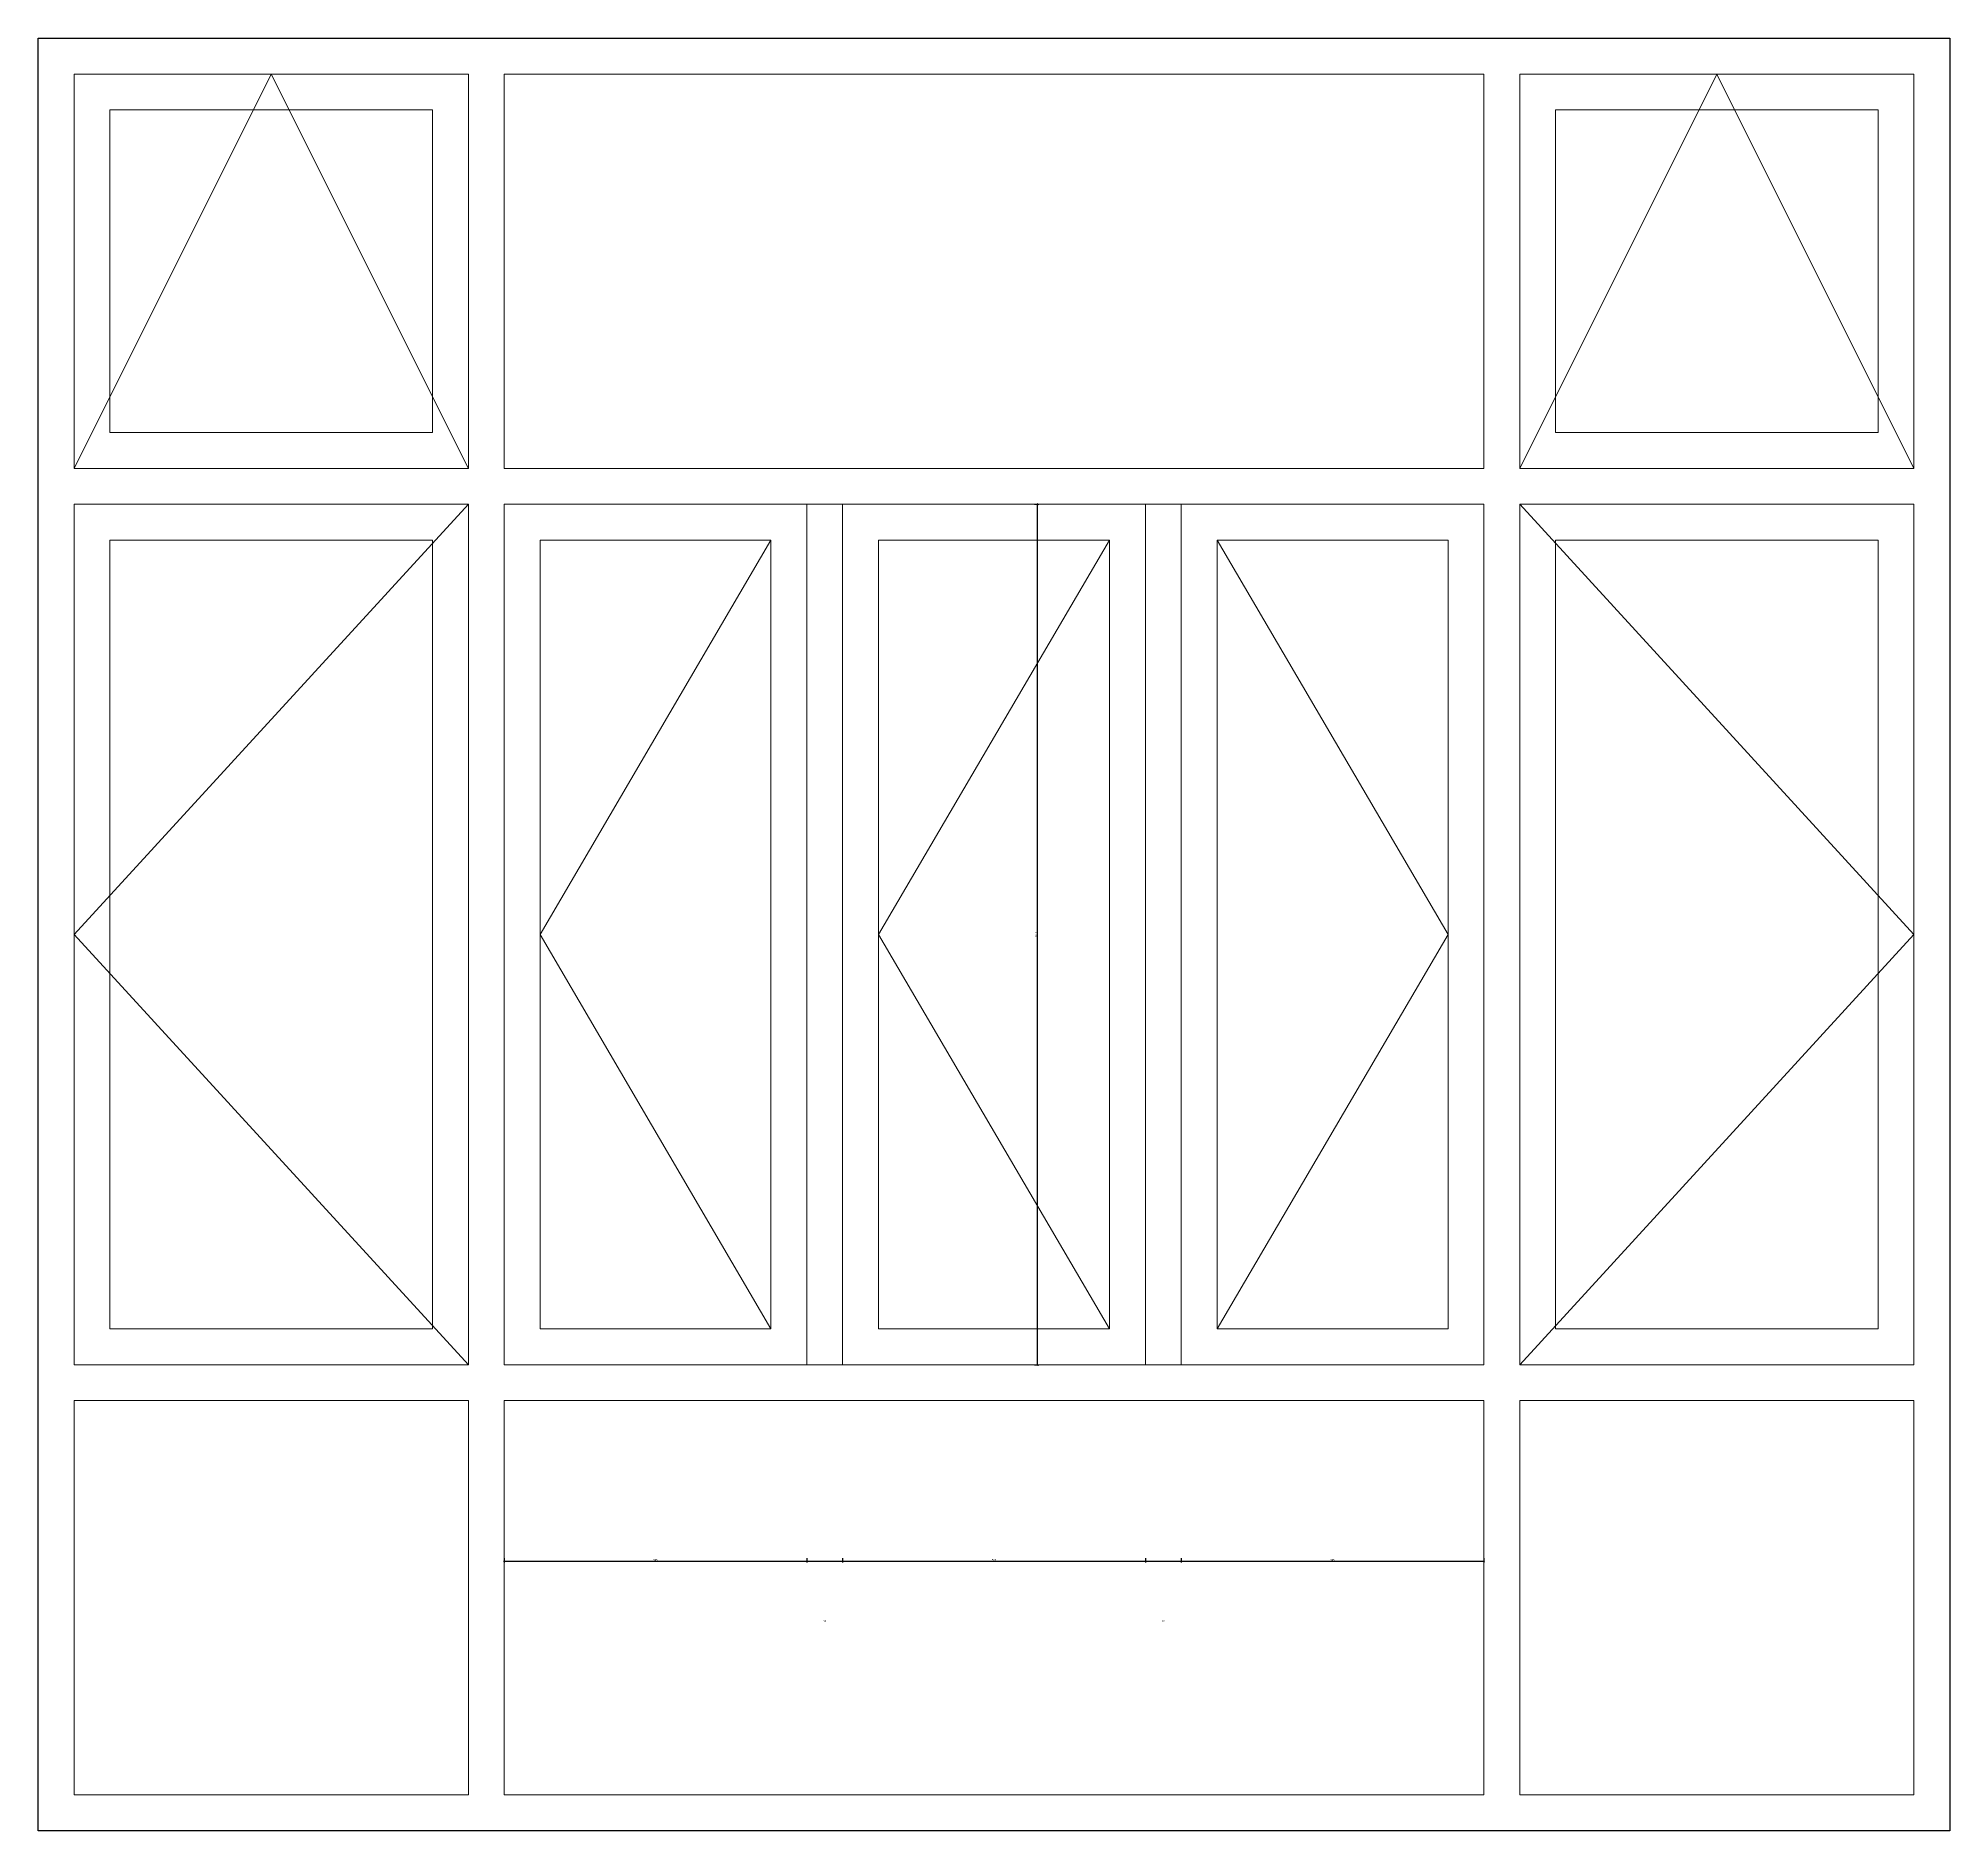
# Model space of a CAD drawing. Header units: millimetres. Extents: x 164760 to 3716174, y -1766400 to 11969.
# Drawn here: x 3660438 to 3663638, y -1609421 to -1606421 of the extents above; entities that cross this region are included whole.
import ezdxf

# ---------------------------------------------------------------- set-up
doc = ezdxf.new("R2010")
doc.units = ezdxf.units.MM
doc.header["$LTSCALE"] = 1000
doc.layers.get('0').update_dxf_attribs({"color": 253, "linetype": 'CONTINUOUS'})
doc.layers.get('Defpoints').update_dxf_attribs({"color": 250, "linetype": 'CONTINUOUS', "lineweight": 0})
doc.layers.add('Dim【尺寸标注】', color=253, linetype='CONTINUOUS')
doc.layers.add('WINDOW', color=253, linetype='CONTINUOUS', lineweight=0)
doc.styles.add('CCD_DIM', font='ARCHS.SHX')
doc.dimstyles.new('ZL_1：50', dxfattribs={"dimtxt": 3, "dimasz": 1, "dimexe": 2, "dimexo": 2, "dimgap": 0.6, "dimtad": 1, "dimdec": 0, "dimrnd": 5, "dimdsep": 46, "dimtxsty": 'CCD_DIM', "dimblk": 'WS-cj', "dimblk1": 'WS-cj', "dimblk2": 'WS-cj', "dimcen": 1, "dimclrd": 44, "dimclre": 44, "dimclrt": 2, "dimadec": 0, "dimazin": 2, "dimtfac": 1, "dimtdec": 0, "dimtix": 1, "dimtmove": 2, "dimatfit": 3, "dimldrblk": 'hl_arrow2', "dimfxl": 5, "dimfxlon": 1, "dimarcsym": 0})

# ---------------------------------------------------------------- blocks, each defined once
blk = doc.blocks.new('WS-cj')
blk.add_hatch(color=2).paths.add_polyline_path([(0.6, 0.8), (-0.8, -0.6), (-0.6, -0.8), (0.8, 0.6)])
at = {"color": 2, "linetype": 'ByBlock', "lineweight": 0}
for p, q in [((-1.1, 0), (0, 0)), ((0, 0), (1.1, 0))]:
    blk.add_line(p, q, dxfattribs=at)
at = {"color": 2}
blk.add_lwpolyline([(0.6, 0.8), (-0.8, -0.6), (-0.6, -0.8), (0.8, 0.6)], close=True, dxfattribs=at)
blk = doc.blocks.new('*D653')
at = {"layer": 'Defpoints', "color": 0, "transparency": 16777216}
for p in [(3661218.3, -1608701.4), (3661724.9, -1608701.4), (3661724.9, -1608970.3)]:
    blk.add_point(p, dxfattribs=at)
at = {"layer": 'Dim【尺寸标注】', "color": 44, "lineweight": -2, "transparency": 16777216}
for p, q in [((3661218.3, -1608965.3), (3661218.3, -1608972.3)), ((3661219.3, -1608970.3), (3661723.9, -1608970.3)), ((3661724.9, -1608965.3), (3661724.9, -1608972.3))]:
    blk.add_line(p, q, dxfattribs=at)
at = {"layer": 'Dim【尺寸标注】', "color": 44, "lineweight": -2, "transparency": 16777216, "rotation": 180}
blk.add_blockref('WS-cj', (3661218.3, -1608970.3), dxfattribs=at)
at = {"layer": 'Dim【尺寸标注】', "color": 44, "lineweight": -2, "transparency": 16777216}
blk.add_blockref('WS-cj', (3661724.9, -1608970.3), dxfattribs=at)
at = {"layer": 'Dim【尺寸标注】', "color": 2, "transparency": 16777216, "insert": (3661471.6, -1608968.2), "char_height": 3, "attachment_point": 5, "style": 'CCD_DIM'}
blk.add_mtext('505', dxfattribs=at)
blk = doc.blocks.new('hl_arrow2')
at = {"color": 2}
blk.add_line((-0.2, 0), (-1, 0), dxfattribs=at)
blk.add_lwpolyline([(-0.2, 0), (-0.9, -0.7), (-0.7, -0.9), (0, 0), (-0.7, 0.9), (-0.9, 0.7)], close=True, dxfattribs=at)
for points in [[(-0.9, 0.7), (-0.7, 0.9), (-0.2, 0), (0, 0)], [(-0.9, -0.7), (-0.7, -0.9), (-0.2, 0), (0, 0)]]:
    blk.add_solid(points, dxfattribs=at)
blk = doc.blocks.new('*D654')
at = {"layer": 'Defpoints', "color": 0, "transparency": 16777216}
for p in [(3661724.9, -1608701.4), (3661784.9, -1608701.4), (3661784.9, -1608970.3)]:
    blk.add_point(p, dxfattribs=at)
at = {"layer": 'Dim【尺寸标注】', "color": 44, "lineweight": -2, "transparency": 16777216}
for p, q in [((3661724.9, -1608965.3), (3661724.9, -1608972.3)), ((3661725.9, -1608970.3), (3661783.9, -1608970.3)), ((3661784.9, -1608965.3), (3661784.9, -1608972.3))]:
    blk.add_line(p, q, dxfattribs=at)
at = {"layer": 'Dim【尺寸标注】', "color": 44, "lineweight": -2, "transparency": 16777216, "rotation": 180}
blk.add_blockref('WS-cj', (3661724.9, -1608970.3), dxfattribs=at)
at = {"layer": 'Dim【尺寸标注】', "color": 44, "lineweight": -2, "transparency": 16777216}
blk.add_blockref('WS-cj', (3661784.9, -1608970.3), dxfattribs=at)
at = {"layer": 'Dim【尺寸标注】', "color": 2, "transparency": 16777216, "insert": (3661754.9, -1609070.3), "char_height": 3, "attachment_point": 5, "style": 'CCD_DIM'}
blk.add_mtext('60', dxfattribs=at)
blk = doc.blocks.new('*D655')
at = {"layer": 'Defpoints', "color": 0, "transparency": 16777216}
for p in [(3661784.9, -1608701.4), (3662291.6, -1608701.4), (3662291.6, -1608970.3)]:
    blk.add_point(p, dxfattribs=at)
at = {"layer": 'Dim【尺寸标注】', "color": 44, "lineweight": -2, "transparency": 16777216}
for p, q in [((3661784.9, -1608965.3), (3661784.9, -1608972.3)), ((3661785.9, -1608970.3), (3662290.6, -1608970.3)), ((3662291.6, -1608965.3), (3662291.6, -1608972.3))]:
    blk.add_line(p, q, dxfattribs=at)
at = {"layer": 'Dim【尺寸标注】', "color": 44, "lineweight": -2, "transparency": 16777216, "rotation": 180}
blk.add_blockref('WS-cj', (3661784.9, -1608970.3), dxfattribs=at)
at = {"layer": 'Dim【尺寸标注】', "color": 44, "lineweight": -2, "transparency": 16777216}
blk.add_blockref('WS-cj', (3662291.6, -1608970.3), dxfattribs=at)
at = {"layer": 'Dim【尺寸标注】', "color": 2, "transparency": 16777216, "insert": (3662038.3, -1608968.2), "char_height": 3, "attachment_point": 5, "style": 'CCD_DIM'}
blk.add_mtext('505', dxfattribs=at)
blk = doc.blocks.new('*D656')
at = {"layer": 'Defpoints', "color": 0, "transparency": 16777216}
for p in [(3662291.6, -1608701.4), (3662351.6, -1608701.4), (3662351.6, -1608970.3)]:
    blk.add_point(p, dxfattribs=at)
at = {"layer": 'Dim【尺寸标注】', "color": 44, "lineweight": -2, "transparency": 16777216}
for p, q in [((3662291.6, -1608965.3), (3662291.6, -1608972.3)), ((3662292.6, -1608970.3), (3662350.6, -1608970.3)), ((3662351.6, -1608965.3), (3662351.6, -1608972.3))]:
    blk.add_line(p, q, dxfattribs=at)
at = {"layer": 'Dim【尺寸标注】', "color": 44, "lineweight": -2, "transparency": 16777216, "rotation": 180}
blk.add_blockref('WS-cj', (3662291.6, -1608970.3), dxfattribs=at)
at = {"layer": 'Dim【尺寸标注】', "color": 44, "lineweight": -2, "transparency": 16777216}
blk.add_blockref('WS-cj', (3662351.6, -1608970.3), dxfattribs=at)
at = {"layer": 'Dim【尺寸标注】', "color": 2, "transparency": 16777216, "insert": (3662321.6, -1609070.3), "char_height": 3, "attachment_point": 5, "style": 'CCD_DIM'}
blk.add_mtext('60', dxfattribs=at)
blk = doc.blocks.new('*D657')
at = {"layer": 'Defpoints', "color": 0, "transparency": 16777216}
for p in [(3662351.6, -1608701.4), (3662858.3, -1608701.4), (3662858.3, -1608970.3)]:
    blk.add_point(p, dxfattribs=at)
at = {"layer": 'Dim【尺寸标注】', "color": 44, "lineweight": -2, "transparency": 16777216}
for p, q in [((3662351.6, -1608965.3), (3662351.6, -1608972.3)), ((3662352.6, -1608970.3), (3662857.3, -1608970.3)), ((3662858.3, -1608965.3), (3662858.3, -1608972.3))]:
    blk.add_line(p, q, dxfattribs=at)
at = {"layer": 'Dim【尺寸标注】', "color": 44, "lineweight": -2, "transparency": 16777216, "rotation": 180}
blk.add_blockref('WS-cj', (3662351.6, -1608970.3), dxfattribs=at)
at = {"layer": 'Dim【尺寸标注】', "color": 44, "lineweight": -2, "transparency": 16777216}
blk.add_blockref('WS-cj', (3662858.3, -1608970.3), dxfattribs=at)
at = {"layer": 'Dim【尺寸标注】', "color": 2, "transparency": 16777216, "insert": (3662604.9, -1608968.2), "char_height": 3, "attachment_point": 5, "style": 'CCD_DIM'}
blk.add_mtext('505', dxfattribs=at)
blk = doc.blocks.new('*D658')
at = {"layer": 'Defpoints', "color": 0, "transparency": 16777216}
for p in [(3662038.3, -1607201.4), (3662111.3, -1607201.4), (3662038.3, -1608641.4)]:
    blk.add_point(p, dxfattribs=at)
at = {"layer": 'Dim【尺寸标注】', "color": 44, "lineweight": -2, "transparency": 16777216}
for p, q in [((3662106.3, -1607201.4), (3662113.3, -1607201.4)), ((3662111.3, -1608640.4), (3662111.3, -1607202.4)), ((3662106.3, -1608641.4), (3662113.3, -1608641.4))]:
    blk.add_line(p, q, dxfattribs=at)
for p, rotation in [((3662111.3, -1607201.4), 90), ((3662111.3, -1608641.4), 270)]:
    blk.add_blockref('WS-cj', p, dxfattribs=dict(at, rotation=rotation))
at = {"layer": 'Dim【尺寸标注】', "color": 2, "transparency": 16777216, "insert": (3662109.1, -1607921.4), "char_height": 3, "attachment_point": 5, "rotation": 90, "style": 'CCD_DIM'}
blk.add_mtext('1440', dxfattribs=at)

msp = doc.modelspace()

# ---------------------------------------------------------------- linework, layer by layer
msp.add_lwpolyline([(3660438.3, -1606421.4), (3663638.3, -1606421.4), (3663638.3, -1609421.4), (3660438.3, -1609421.4)], close=True)
at = {"layer": 'WINDOW'}
for p, q in [((3661218.3, -1606481.4), (3661218.3, -1607141.4)), ((3662858.3, -1606481.4), (3662858.3, -1607141.4)), ((3662858.3, -1607141.4), (3661218.3, -1607141.4)), ((3661158.3, -1607201.4), (3660498.3, -1607201.4)), ((3661158.3, -1607201.4), (3661158.3, -1608641.4)), ((3661218.3, -1607201.4), (3661218.3, -1608641.4)), ((3662858.3, -1607201.4), (3661218.3, -1607201.4)), ((3662858.3, -1607201.4), (3662858.3, -1608641.4)), ((3663578.3, -1607201.4), (3662918.3, -1607201.4)), ((3662918.3, -1607201.4), (3662918.3, -1608641.4)), ((3661664.9, -1607261.4), (3661278.3, -1607921.4)), ((3662231.6, -1607261.4), (3661844.9, -1607921.4)), ((3662411.6, -1607261.4), (3662798.3, -1607921.4)), ((3661278.3, -1607921.4), (3661664.9, -1608581.4)), ((3661844.9, -1607921.4), (3662231.6, -1608581.4)), ((3662798.3, -1607921.4), (3662411.6, -1608581.4)), ((3661158.3, -1608641.4), (3660498.3, -1608641.4)), ((3662858.3, -1608641.4), (3661218.3, -1608641.4)), ((3663578.3, -1608641.4), (3662918.3, -1608641.4)), ((3661158.3, -1608701.4), (3660498.3, -1608701.4)), ((3661158.3, -1608701.4), (3661158.3, -1609361.4)), ((3662858.3, -1608701.4), (3661218.3, -1608701.4)), ((3661218.3, -1608701.4), (3661218.3, -1609361.4)), ((3662858.3, -1608701.4), (3662858.3, -1609361.4)), ((3663578.3, -1608701.4), (3662918.3, -1608701.4)), ((3662918.3, -1608701.4), (3662918.3, -1609361.4))]:
    msp.add_line(p, q, dxfattribs=at)
for points in [[(3660498.3, -1607141.4), (3661158.3, -1607141.4), (3661158.3, -1606481.4), (3660498.3, -1606481.4)], [(3663578.3, -1607141.4), (3662918.3, -1607141.4), (3662918.3, -1606481.4), (3663578.3, -1606481.4)], [(3660558.3, -1607081.4), (3661098.3, -1607081.4), (3661098.3, -1606541.4), (3660558.3, -1606541.4)], [(3663518.3, -1607081.4), (3662978.3, -1607081.4), (3662978.3, -1606541.4), (3663518.3, -1606541.4)], [(3661724.9, -1608641.4), (3661784.9, -1608641.4), (3661784.9, -1607201.4), (3661724.9, -1607201.4)], [(3662291.6, -1608641.4), (3662351.6, -1608641.4), (3662351.6, -1607201.4), (3662291.6, -1607201.4)], [(3660558.3, -1607261.4), (3661098.3, -1607261.4), (3661098.3, -1608581.4), (3660558.3, -1608581.4)], [(3661664.9, -1607261.4), (3661278.3, -1607261.4), (3661278.3, -1608581.4), (3661664.9, -1608581.4)], [(3662231.6, -1607261.4), (3661844.9, -1607261.4), (3661844.9, -1608581.4), (3662231.6, -1608581.4)], [(3662411.6, -1607261.4), (3662798.3, -1607261.4), (3662798.3, -1608581.4), (3662411.6, -1608581.4)], [(3663518.3, -1607261.4), (3662978.3, -1607261.4), (3662978.3, -1608581.4), (3663518.3, -1608581.4)]]:
    msp.add_lwpolyline(points, close=True, dxfattribs=at)
for points in [[(3660498.3, -1607141.4), (3660828.3, -1606481.4), (3661158.3, -1607141.4)], [(3661218.3, -1606481.4), (3662858.3, -1606481.4)], [(3662918.3, -1606481.4), (3663578.3, -1606481.4), (3663578.3, -1607141.4)], [(3663578.3, -1607141.4), (3663248.3, -1606481.4), (3662918.3, -1607141.4)], [(3660498.3, -1608641.4), (3660498.3, -1607201.4)], [(3661158.3, -1607201.4), (3660498.3, -1607921.4), (3661158.3, -1608641.4)], [(3662918.3, -1607201.4), (3663578.3, -1607921.4), (3662918.3, -1608641.4)], [(3663578.3, -1607201.4), (3663578.3, -1608641.4)], [(3661158.3, -1609361.4), (3660498.3, -1609361.4), (3660498.3, -1608701.4)], [(3663578.3, -1608701.4), (3663578.3, -1609361.4), (3662918.3, -1609361.4)], [(3662858.3, -1609361.4), (3661218.3, -1609361.4)]]:
    msp.add_lwpolyline(points, dxfattribs=at)

# ---------------------------------------------------------------- dimensions: what is measured, and where the dimension line sits
at = {"layer": 'Dim【尺寸标注】'}
for p1, p2, distance, picture, middle in [((3662038.3, -1608641.4), (3662038.3, -1607201.4), -73.1, '*D658', (3662109.1, -1607921.4)), ((3661218.3, -1608701.4), (3661724.9, -1608701.4), -268.9, '*D653', (3661471.6, -1608968.2)), ((3661784.9, -1608701.4), (3662291.6, -1608701.4), -268.9, '*D655', (3662038.3, -1608968.2)), ((3662351.6, -1608701.4), (3662858.3, -1608701.4), -268.9, '*D657', (3662604.9, -1608968.2))]:
    dim = msp.add_aligned_dim(p1=p1, p2=p2, distance=distance, dimstyle='ZL_1：50', dxfattribs=at)
    dim.commit()
    dim.dimension.update_dxf_attribs({"geometry": picture, "text_midpoint": middle})
for base, p1, p2, picture, middle in [((3661784.9, -1608970.3), (3661724.9, -1608701.4), (3661784.9, -1608701.4), '*D654', (3661754.9, -1609070.3)), ((3662351.6, -1608970.3), (3662291.6, -1608701.4), (3662351.6, -1608701.4), '*D656', (3662321.6, -1609070.3))]:
    dim = msp.add_linear_dim(base=base, p1=p1, p2=p2, angle=0, dimstyle='ZL_1：50', dxfattribs=at)
    dim.commit()
    dim.dimension.update_dxf_attribs({"geometry": picture, "text_midpoint": middle, "dimtype": 161})

doc.saveas('drawing.dxf')
